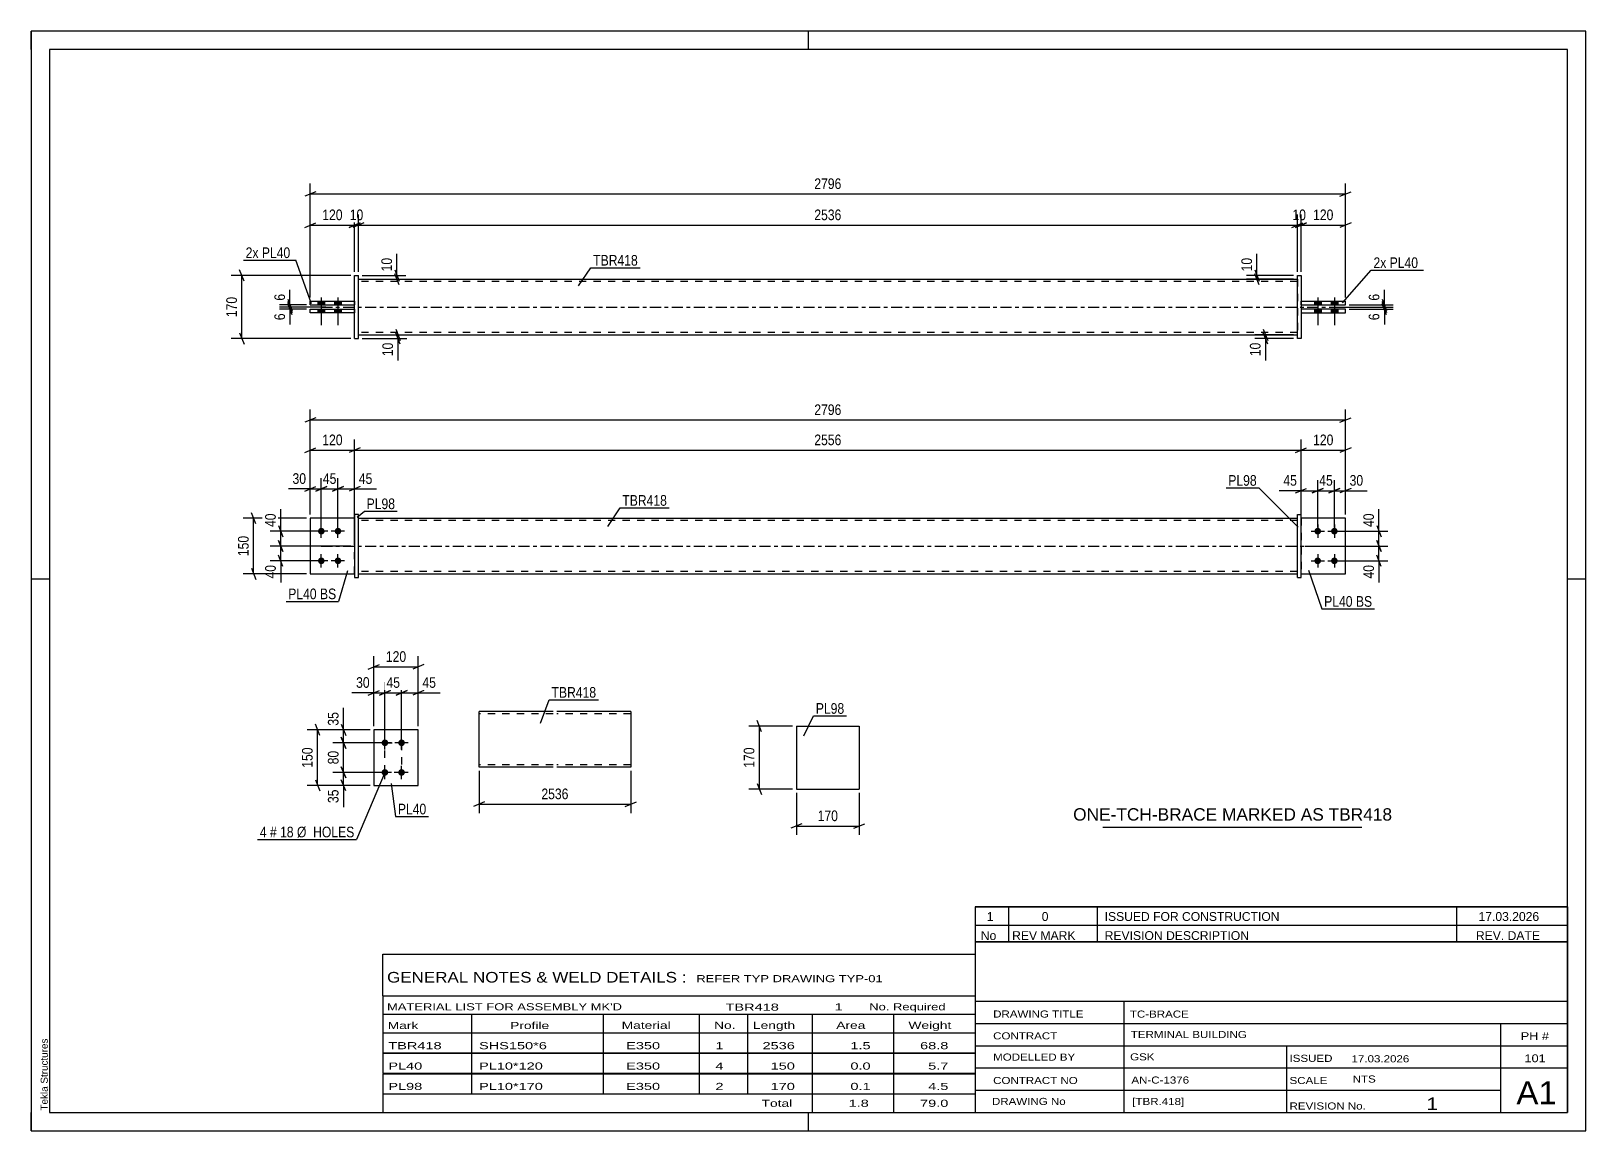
# Model space of a CAD drawing. Header units: millimetres. Extents: x 0 to 420, y 0 to 297.
import ezdxf

# ---------------------------------------------------------------- set-up
doc = ezdxf.new("R2010")
doc.units = ezdxf.units.MM
doc.linetypes.add('DXK_LINE_DOT2', pattern=[3.9198, 1.9599, -1.9599])
doc.linetypes.add('DXK_LINE_DOT3', pattern=[5.9187, 2.979, -0.9799, 0.9799, -0.9799])
doc.styles.add('Arial', font='ARIAL.TTF', dxfattribs={"height": 0.2})
doc.styles.add('Arial Narrow', font='ARIALN.TTF', dxfattribs={"height": 0.2})

# ---------------------------------------------------------------- blocks, each defined once
blk = doc.blocks.new('Unknown-580573797-1163')
at = {"color": 5, "linetype": 'Continuous'}
for p, q in [((420, 297), (0, 297)), ((0, 297), (0, 0)), ((0, 292), (0, 297)), ((210, 292), (210, 297)), ((420, 0), (420, 297)), ((415, 292), (5, 292)), ((5, 292), (5, 5)), ((415, 5), (415, 292)), ((5, 149), (0, 149)), ((420, 149), (415, 149)), ((0, 0), (0, 5)), ((5, 5), (415, 5)), ((210, 0), (210, 5)), ((0, 0), (420, 0))]:
    blk.add_line(p, q, dxfattribs=at)
at = {"color": 174, "linetype": 'Continuous', "style": 'Arial'}
blk.add_text('Tekla Structures', height=1.9102, rotation=90, dxfattribs=at).set_placement((4.5, 5.5))
blk = doc.blocks.new('Part-580573797-1766 - 1738')
at = {"color": 7, "linetype": 'DXK_LINE_DOT2'}
for p, q in [((355.05, 165.45), (343.05, 165.45)), ((343.05, 165.45), (343.05, 150.45)), ((355.05, 150.45), (355.05, 165.45)), ((343.05, 150.45), (355.05, 150.45))]:
    blk.add_line(p, q, dxfattribs=at)
blk = doc.blocks.new('Part-580573797-1796 - 1738')
at = {"color": 2, "linetype": 'Continuous'}
for p, q in [((87.4, 165.45), (75.4, 165.45)), ((75.4, 165.45), (75.4, 150.45)), ((75.4, 150.45), (87.4, 150.45))]:
    blk.add_line(p, q, dxfattribs=at)
at = {"color": 7, "linetype": 'DXK_LINE_DOT2'}
blk.add_line((87.4, 150.45), (87.4, 165.45), dxfattribs=at)
blk = doc.blocks.new('Part-580573797-1771 - 1738')
at = {"color": 2, "linetype": 'Continuous'}
for p, q in [((355.05, 165.45), (343.05, 165.45)), ((355.05, 150.45), (355.05, 165.45)), ((343.05, 150.45), (355.05, 150.45))]:
    blk.add_line(p, q, dxfattribs=at)
at = {"color": 7, "linetype": 'DXK_LINE_DOT2'}
blk.add_line((343.05, 165.45), (343.05, 150.45), dxfattribs=at)
blk = doc.blocks.new('Part-580573797-1786 - 1738')
at = {"color": 2, "linetype": 'Continuous'}
for p, q in [((342.05, 149.45), (342.05, 166.45)), ((342.05, 166.45), (343.05, 166.45)), ((343.05, 149.45), (343.05, 166.45)), ((342.05, 149.45), (343.05, 149.45))]:
    blk.add_line(p, q, dxfattribs=at)
blk = doc.blocks.new('Part-580573797-1791 - 1738')
at = {"color": 7, "linetype": 'DXK_LINE_DOT2'}
for p, q in [((87.4, 165.45), (75.4, 165.45)), ((75.4, 165.45), (75.4, 150.45)), ((87.4, 150.45), (87.4, 165.45)), ((75.4, 150.45), (87.4, 150.45))]:
    blk.add_line(p, q, dxfattribs=at)
blk = doc.blocks.new('Part-580573797-1801 - 1738')
at = {"color": 2, "linetype": 'Continuous'}
for p, q in [((88.4, 166.45), (87.4, 166.45)), ((87.4, 166.45), (87.4, 149.45)), ((88.4, 149.45), (88.4, 166.45)), ((87.4, 149.45), (88.4, 149.45))]:
    blk.add_line(p, q, dxfattribs=at)
blk = doc.blocks.new('Part-580573797-1806 - 1738')
at = {"color": 2, "linetype": 'Continuous'}
for p, q in [((88.4, 165.45), (342.05, 165.45)), ((88.4, 150.45), (342.05, 150.45))]:
    blk.add_line(p, q, dxfattribs=at)
at = {"color": 7, "linetype": 'DXK_LINE_DOT2'}
for p, q in [((88.4, 150.45), (88.4, 165.45)), ((342.05, 164.85), (88.4, 164.85)), ((342.05, 150.45), (342.05, 165.45)), ((342.05, 151.05), (88.4, 151.05))]:
    blk.add_line(p, q, dxfattribs=at)
at = {"color": 7, "linetype": 'DXK_LINE_DOT3'}
blk.add_line((78.4, 157.95), (352.05, 157.95), dxfattribs=at)
blk = doc.blocks.new('Bolt-580573797-1807 - 1738')
at = {"linetype": 'Continuous'}
for points in [[(347.55, 162.85, -1), (347.55, 161.05, -1)], [(352.05, 162.85, -1), (352.05, 161.05, -1)], [(347.55, 154.85, -1), (347.55, 153.05, -1)], [(352.05, 154.85, -1), (352.05, 153.05, -1)]]:
    blk.add_hatch(color=1, dxfattribs=at).paths.add_polyline_path(points)
at = {"color": 1, "linetype": 'Continuous'}
for p, q in [((345.75, 161.95), (349.35, 161.95)), ((347.55, 163.75), (347.55, 160.15)), ((350.25, 161.95), (353.85, 161.95)), ((352.05, 163.75), (352.05, 160.15)), ((347.55, 155.75), (347.55, 152.15)), ((352.05, 155.75), (352.05, 152.15)), ((345.75, 153.95), (349.35, 153.95)), ((350.25, 153.95), (353.85, 153.95))]:
    blk.add_line(p, q, dxfattribs=at)
blk = doc.blocks.new('Bolt-580573797-1808 - 1738')
at = {"linetype": 'Continuous'}
for points in [[(78.4, 161.05, -1), (78.4, 162.85, -1)], [(82.9, 161.05, -1), (82.9, 162.85, -1)], [(78.4, 153.05, -1), (78.4, 154.85, -1)], [(82.9, 153.05, -1), (82.9, 154.85, -1)]]:
    blk.add_hatch(color=1, dxfattribs=at).paths.add_polyline_path(points)
at = {"color": 1, "linetype": 'Continuous'}
for p, q in [((80.2, 161.95), (76.6, 161.95)), ((78.4, 160.15), (78.4, 163.75)), ((84.7, 161.95), (81.1, 161.95)), ((82.9, 160.15), (82.9, 163.75)), ((78.4, 152.15), (78.4, 155.75)), ((82.9, 152.15), (82.9, 155.75)), ((80.2, 153.95), (76.6, 153.95)), ((84.7, 153.95), (81.1, 153.95))]:
    blk.add_line(p, q, dxfattribs=at)
blk = doc.blocks.new('Part-580573797-1418 - 1390')
at = {"color": 2, "linetype": 'Continuous'}
for p, q in [((355.05, 221.89), (343.05, 221.89)), ((343.05, 220.89), (355.05, 220.89)), ((355.05, 220.89), (355.05, 221.89))]:
    blk.add_line(p, q, dxfattribs=at)
at = {"color": 7, "linetype": 'DXK_LINE_DOT2'}
blk.add_line((343.05, 221.89), (343.05, 220.89), dxfattribs=at)
blk = doc.blocks.new('Part-580573797-1419 - 1390')
at = {"color": 2, "linetype": 'Continuous'}
for p, q in [((342.05, 213.99), (342.05, 230.99)), ((342.05, 230.99), (343.05, 230.99)), ((343.05, 230.99), (343.05, 213.99)), ((343.05, 213.99), (342.05, 213.99))]:
    blk.add_line(p, q, dxfattribs=at)
blk = doc.blocks.new('Part-580573797-1424 - 1390')
at = {"color": 2, "linetype": 'Continuous'}
for p, q in [((75.4, 223.09), (75.4, 224.09)), ((75.4, 224.09), (87.4, 224.09)), ((75.4, 223.09), (87.4, 223.09))]:
    blk.add_line(p, q, dxfattribs=at)
at = {"color": 7, "linetype": 'DXK_LINE_DOT2'}
blk.add_line((87.4, 224.09), (87.4, 223.09), dxfattribs=at)
blk = doc.blocks.new('Part-580573797-1445 - 1390')
at = {"color": 2, "linetype": 'Continuous'}
for p, q in [((88.4, 229.99), (342.05, 229.99)), ((88.4, 214.99), (342.05, 214.99))]:
    blk.add_line(p, q, dxfattribs=at)
at = {"color": 7, "linetype": 'DXK_LINE_DOT2'}
for p, q in [((88.4, 214.99), (88.4, 229.99)), ((342.05, 229.39), (88.4, 229.39)), ((342.05, 229.99), (342.05, 214.99)), ((342.05, 215.59), (88.4, 215.59))]:
    blk.add_line(p, q, dxfattribs=at)
at = {"color": 7, "linetype": 'DXK_LINE_DOT3'}
blk.add_line((78.4, 222.49), (352.05, 222.49), dxfattribs=at)
blk = doc.blocks.new('Part-580573797-1429 - 1390')
at = {"color": 2, "linetype": 'Continuous'}
for p, q in [((75.4, 221.89), (87.4, 221.89)), ((75.4, 220.89), (75.4, 221.89)), ((87.4, 220.89), (75.4, 220.89))]:
    blk.add_line(p, q, dxfattribs=at)
at = {"color": 7, "linetype": 'DXK_LINE_DOT2'}
blk.add_line((87.4, 221.89), (87.4, 220.89), dxfattribs=at)
blk = doc.blocks.new('Bolt-580573797-1446 - 1390')
at = {"linetype": 'Continuous'}
for points in [[(348.45, 224.09), (346.65, 224.09), (346.65, 223.09), (348.45, 223.09)], [(348.45, 224.09), (346.65, 224.09), (346.65, 223.09), (348.45, 223.09)], [(352.95, 224.09), (351.15, 224.09), (351.15, 223.09), (352.95, 223.09)], [(352.95, 224.09), (351.15, 224.09), (351.15, 223.09), (352.95, 223.09)], [(348.45, 221.89), (346.65, 221.89), (346.65, 220.89), (348.45, 220.89)], [(348.45, 221.89), (346.65, 221.89), (346.65, 220.89), (348.45, 220.89)], [(352.95, 221.89), (351.15, 221.89), (351.15, 220.89), (352.95, 220.89)], [(352.95, 221.89), (351.15, 221.89), (351.15, 220.89), (352.95, 220.89)]]:
    blk.add_hatch(color=1, dxfattribs=at).paths.add_polyline_path(points)
at = {"color": 1, "linetype": 'Continuous'}
for p, q in [((346.65, 224.09), (346.65, 223.09)), ((346.65, 224.09), (346.65, 223.09)), ((347.55, 225.09), (347.55, 217.59)), ((347.55, 225.09), (347.55, 217.59)), ((348.45, 224.09), (348.45, 223.09)), ((348.45, 224.09), (348.45, 223.09)), ((351.15, 224.09), (351.15, 223.09)), ((351.15, 224.09), (351.15, 223.09)), ((352.05, 225.09), (352.05, 217.59)), ((352.05, 225.09), (352.05, 217.59)), ((352.95, 224.09), (352.95, 223.09)), ((352.95, 224.09), (352.95, 223.09)), ((346.65, 221.89), (346.65, 220.89)), ((346.65, 221.89), (346.65, 220.89)), ((348.45, 221.89), (348.45, 220.89)), ((348.45, 221.89), (348.45, 220.89)), ((351.15, 221.89), (351.15, 220.89)), ((351.15, 221.89), (351.15, 220.89)), ((352.95, 221.89), (352.95, 220.89)), ((352.95, 221.89), (352.95, 220.89))]:
    blk.add_line(p, q, dxfattribs=at)
blk = doc.blocks.new('Part-580573797-1430 - 1390')
at = {"color": 2, "linetype": 'Continuous'}
for p, q in [((87.4, 213.99), (87.4, 230.99)), ((87.4, 230.99), (88.4, 230.99)), ((88.4, 213.99), (88.4, 230.99)), ((87.4, 213.99), (88.4, 213.99))]:
    blk.add_line(p, q, dxfattribs=at)
blk = doc.blocks.new('Bolt-580573797-1447 - 1390')
at = {"linetype": 'Continuous'}
for points in [[(77.5, 223.09), (79.3, 223.09), (79.3, 224.09), (77.5, 224.09)], [(77.5, 223.09), (79.3, 223.09), (79.3, 224.09), (77.5, 224.09)], [(82, 223.09), (83.8, 223.09), (83.8, 224.09), (82, 224.09)], [(82, 223.09), (83.8, 223.09), (83.8, 224.09), (82, 224.09)], [(77.5, 220.89), (79.3, 220.89), (79.3, 221.89), (77.5, 221.89)], [(77.5, 220.89), (79.3, 220.89), (79.3, 221.89), (77.5, 221.89)], [(82, 220.89), (83.8, 220.89), (83.8, 221.89), (82, 221.89)], [(82, 220.89), (83.8, 220.89), (83.8, 221.89), (82, 221.89)]]:
    blk.add_hatch(color=1, dxfattribs=at).paths.add_polyline_path(points)
at = {"color": 1, "linetype": 'Continuous'}
for p, q in [((77.5, 224.09), (77.5, 223.09)), ((77.5, 224.09), (77.5, 223.09)), ((78.4, 225.09), (78.4, 217.59)), ((78.4, 225.09), (78.4, 217.59)), ((79.3, 224.09), (79.3, 223.09)), ((79.3, 224.09), (79.3, 223.09)), ((82, 224.09), (82, 223.09)), ((82, 224.09), (82, 223.09)), ((82.9, 225.09), (82.9, 217.59)), ((82.9, 225.09), (82.9, 217.59)), ((83.8, 224.09), (83.8, 223.09)), ((83.8, 224.09), (83.8, 223.09)), ((77.5, 221.89), (77.5, 220.89)), ((77.5, 221.89), (77.5, 220.89)), ((79.3, 221.89), (79.3, 220.89)), ((79.3, 221.89), (79.3, 220.89)), ((82, 221.89), (82, 220.89)), ((82, 221.89), (82, 220.89)), ((83.8, 221.89), (83.8, 220.89)), ((83.8, 221.89), (83.8, 220.89))]:
    blk.add_line(p, q, dxfattribs=at)
blk = doc.blocks.new('Part-580573797-1462 - 1390')
at = {"color": 2, "linetype": 'Continuous'}
for p, q in [((343.05, 224.09), (355.05, 224.09)), ((343.05, 223.09), (355.05, 223.09)), ((355.05, 223.09), (355.05, 224.09))]:
    blk.add_line(p, q, dxfattribs=at)
at = {"color": 7, "linetype": 'DXK_LINE_DOT2'}
blk.add_line((343.05, 223.09), (343.05, 224.09), dxfattribs=at)
blk = doc.blocks.new('Part-580573797-2130 - 2123')
at = {"color": 2, "linetype": 'Continuous'}
for p, q in [((104.58, 108.31), (92.58, 108.31)), ((92.58, 108.31), (92.58, 93.31)), ((104.58, 93.31), (104.58, 108.31)), ((92.58, 93.31), (104.58, 93.31))]:
    blk.add_line(p, q, dxfattribs=at)
blk = doc.blocks.new('Bolt-580573797-2163 - 2123')
at = {"linetype": 'Continuous'}
for points in [[(95.58, 103.91, -1), (95.58, 105.71, -1)], [(100.08, 103.91, -1), (100.08, 105.71, -1)], [(95.58, 95.91, -1), (95.58, 97.71, -1)], [(100.08, 95.91, -1), (100.08, 97.71, -1)]]:
    blk.add_hatch(color=1, dxfattribs=at).paths.add_polyline_path(points)
at = {"color": 1, "linetype": 'Continuous'}
for p, q in [((95.58, 103.01), (95.58, 106.61)), ((100.08, 103.01), (100.08, 106.61)), ((97.38, 104.81), (93.78, 104.81)), ((101.88, 104.81), (98.28, 104.81)), ((97.38, 96.81), (93.78, 96.81)), ((95.58, 95.01), (95.58, 98.61)), ((101.88, 96.81), (98.28, 96.81)), ((100.08, 95.01), (100.08, 98.61))]:
    blk.add_line(p, q, dxfattribs=at)
blk = doc.blocks.new('Part-580573797-2294 - 2288')
at = {"color": 2, "linetype": 'Continuous'}
for p, q in [((206.72, 109.31), (206.72, 92.31)), ((206.72, 109.31), (223.72, 109.31)), ((223.72, 109.31), (223.72, 92.31)), ((206.72, 92.31), (223.72, 92.31))]:
    blk.add_line(p, q, dxfattribs=at)
blk = doc.blocks.new('Part-580573797-2319 - 2313')
at = {"color": 2, "linetype": 'Continuous'}
for p, q in [((141.01, 113.23), (121.01, 113.23)), ((121.01, 98.32), (121.01, 113.23)), ((162.01, 113.23), (142.01, 113.23)), ((162.01, 113.23), (162.01, 113.14)), ((162.01, 113.14), (162.01, 112.03)), ((162.01, 112.03), (162.01, 98.23)), ((121.01, 98.23), (121.01, 98.32)), ((141.01, 98.23), (121.01, 98.23)), ((162.01, 98.23), (142.01, 98.23))]:
    blk.add_line(p, q, dxfattribs=at)
at = {"color": 7, "linetype": 'DXK_LINE_DOT2'}
for p, q in [((141.01, 112.63), (121.01, 112.63)), ((162.01, 112.63), (142.01, 112.63)), ((162.01, 112.88), (162.01, 112.03)), ((121.01, 98.83), (121.01, 98.88)), ((141.01, 98.83), (121.01, 98.83)), ((121.01, 98.23), (121.01, 98.23)), ((162.01, 98.83), (142.01, 98.83)), ((162.01, 98.88), (162.01, 98.97)), ((162.01, 98.83), (162.01, 98.88)), ((162.01, 98.83), (162.01, 98.88))]:
    blk.add_line(p, q, dxfattribs=at)
blk = doc.blocks.new('Rectangle-580573797-2273 - 2123')
at = {"color": 1, "linetype": 'DXK_LINE_DOT2'}
blk.add_lwpolyline([(95.58, 104.81), (100.08, 104.81), (100.08, 96.81), (95.58, 96.81), (95.58, 104.81)], close=True, dxfattribs=at)
blk = doc.blocks.new('StraightDimension-580573797-1914 - 1738')
at = {"color": 7, "linetype": 'Continuous'}
for p, q in [((87.4, 158.95), (87.4, 186.68)), ((343.05, 166.45), (343.05, 186.68)), ((88.9, 184.43), (85.9, 183.23)), ((87.4, 183.83), (343.05, 183.83)), ((341.55, 183.23), (344.55, 184.43))]:
    blk.add_line(p, q, dxfattribs=at)
at = {"color": 0}
blk.add_wipeout([(219.48, 184.58), (219.48, 188.78), (210.97, 188.78), (210.97, 184.58)], dxfattribs=at)
at = {"color": 3, "style": 'Arial Narrow'}
blk.add_text('2556', height=2.863, dxfattribs=at).set_placement((211.57, 185.18))
blk = doc.blocks.new('StraightDimension-580573797-1964 - 1738')
at = {"color": 7, "linetype": 'Continuous'}
for p, q in [((75.4, 166.45), (75.4, 194.83)), ((355.05, 166.45), (355.05, 194.83)), ((76.9, 192.58), (73.9, 191.38)), ((75.4, 191.98), (355.05, 191.98)), ((353.55, 191.38), (356.55, 192.58))]:
    blk.add_line(p, q, dxfattribs=at)
at = {"color": 0}
blk.add_wipeout([(219.48, 192.73), (219.48, 196.93), (210.97, 196.93), (210.97, 192.73)], dxfattribs=at)
at = {"color": 3, "style": 'Arial Narrow'}
blk.add_text('2796', height=2.863, dxfattribs=at).set_placement((211.57, 193.33))
blk = doc.blocks.new('StraightDimension-580573797-1929 - 1738')
at = {"color": 7, "linetype": 'Continuous'}
for p, q in [((75.4, 166.45), (75.4, 186.68)), ((87.4, 158.95), (87.4, 186.68)), ((73.9, 183.23), (76.9, 184.43)), ((75.4, 183.83), (87.4, 183.83)), ((88.9, 184.43), (85.9, 183.23))]:
    blk.add_line(p, q, dxfattribs=at)
at = {"color": 0}
blk.add_wipeout([(84.74, 184.58), (84.74, 188.78), (78.06, 188.78), (78.06, 184.58)], dxfattribs=at)
at = {"color": 3, "style": 'Arial Narrow'}
blk.add_text('120', height=2.863, dxfattribs=at).set_placement((78.66, 185.18))
blk = doc.blocks.new('StraightDimension-580573797-1865 - 1738')
at = {"color": 7, "linetype": 'Continuous'}
for p, q in [((76.9, 172.78), (79.9, 173.98)), ((78.4, 162.95), (78.4, 176.23)), ((78.4, 173.38), (82.9, 173.38)), ((84.4, 173.98), (81.4, 172.78)), ((82.9, 162.95), (82.9, 176.23))]:
    blk.add_line(p, q, dxfattribs=at)
at = {"color": 0}
blk.add_wipeout([(83.08, 174.13), (83.08, 178.33), (78.22, 178.33), (78.22, 174.13)], dxfattribs=at)
at = {"color": 3, "style": 'Arial Narrow'}
blk.add_text('45', height=2.863, dxfattribs=at).set_placement((78.82, 174.73))
blk = doc.blocks.new('StraightDimension-580573797-2000 - 1738')
at = {"color": 7, "linetype": 'Continuous'}
for p, q in [((346.05, 172.29), (349.05, 173.49)), ((347.55, 162.95), (347.55, 175.74)), ((347.55, 172.89), (352.05, 172.89)), ((353.55, 173.49), (350.55, 172.29)), ((352.05, 162.95), (352.05, 175.74))]:
    blk.add_line(p, q, dxfattribs=at)
at = {"color": 0}
blk.add_wipeout([(352.23, 173.64), (352.23, 177.84), (347.37, 177.84), (347.37, 173.64)], dxfattribs=at)
at = {"color": 3, "style": 'Arial Narrow'}
blk.add_text('45', height=2.863, dxfattribs=at).set_placement((347.97, 174.24))
blk = doc.blocks.new('StraightDimension-580573797-1839 - 1738')
at = {"color": 7, "linetype": 'Continuous'}
for p, q in [((86.4, 157.95), (64.59, 157.95)), ((66.84, 159.45), (68.04, 156.45)), ((68.04, 152.45), (66.84, 155.45)), ((67.44, 153.95), (67.44, 157.95)), ((77.4, 153.95), (64.59, 153.95))]:
    blk.add_line(p, q, dxfattribs=at)
at = {"color": 0}
blk.add_wipeout([(66.69, 153.43), (62.49, 153.43), (62.49, 148.57), (66.69, 148.57)], dxfattribs=at)
at = {"color": 7, "linetype": 'Continuous'}
blk.add_line((67.44, 153.95), (67.44, 148.05), dxfattribs=at)
blk.add_line((67.44, 153.95), (67.44, 148.05), dxfattribs=at)
at = {"color": 3, "style": 'Arial Narrow'}
blk.add_text('40', height=2.863, rotation=90.0002, dxfattribs=at).set_placement((66.09, 149.17))
blk = doc.blocks.new('StraightDimension-580573797-1849 - 1738')
at = {"color": 7, "linetype": 'Continuous'}
for p, q in [((81.4, 172.78), (84.4, 173.98)), ((82.9, 162.95), (82.9, 176.23)), ((82.9, 173.38), (87.4, 173.38)), ((88.9, 173.98), (85.9, 172.78)), ((87.4, 166.45), (87.4, 176.23))]:
    blk.add_line(p, q, dxfattribs=at)
at = {"color": 0}
blk.add_wipeout([(92.78, 174.13), (92.78, 178.33), (87.93, 178.33), (87.93, 174.13)], dxfattribs=at)
at = {"color": 7, "linetype": 'Continuous'}
blk.add_line((87.4, 173.38), (93.31, 173.38), dxfattribs=at)
blk.add_line((87.4, 173.38), (93.31, 173.38), dxfattribs=at)
at = {"color": 3, "style": 'Arial Narrow'}
blk.add_text('45', height=2.863, dxfattribs=at).set_placement((88.53, 174.73))
blk = doc.blocks.new('StraightDimension-580573797-1810 - 1738')
at = {"color": 7, "linetype": 'Continuous'}
for p, q in [((74.4, 165.45), (57.26, 165.45)), ((60.71, 163.95), (59.51, 166.95)), ((60.11, 150.45), (60.11, 165.45)), ((59.51, 151.95), (60.71, 148.95)), ((74.4, 150.45), (57.26, 150.45))]:
    blk.add_line(p, q, dxfattribs=at)
at = {"color": 0}
blk.add_wipeout([(59.36, 161.3), (55.16, 161.3), (55.16, 154.61), (59.36, 154.61)], dxfattribs=at)
at = {"color": 3, "style": 'Arial Narrow'}
blk.add_text('150', height=2.863, rotation=90.0002, dxfattribs=at).set_placement((58.76, 155.21))
blk = doc.blocks.new('StraightDimension-580573797-1830 - 1738')
at = {"color": 7, "linetype": 'Continuous'}
for p, q in [((77.4, 161.95), (64.59, 161.95)), ((66.84, 163.45), (68.04, 160.45)), ((67.44, 157.95), (67.44, 161.95)), ((86.4, 157.95), (64.59, 157.95)), ((68.04, 156.45), (66.84, 159.45))]:
    blk.add_line(p, q, dxfattribs=at)
at = {"color": 0}
blk.add_wipeout([(66.69, 167.34), (62.49, 167.34), (62.49, 162.48), (66.69, 162.48)], dxfattribs=at)
at = {"color": 7, "linetype": 'Continuous'}
blk.add_line((67.44, 161.95), (67.44, 167.86), dxfattribs=at)
blk.add_line((67.44, 161.95), (67.44, 167.86), dxfattribs=at)
at = {"color": 3, "style": 'Arial Narrow'}
blk.add_text('40', height=2.863, rotation=90.0002, dxfattribs=at).set_placement((66.09, 163.08))
blk = doc.blocks.new('StraightDimension-580573797-1878 - 1738')
at = {"color": 7, "linetype": 'Continuous'}
for p, q in [((73.9, 172.78), (76.9, 173.98)), ((75.4, 166.45), (75.4, 176.23)), ((75.4, 173.38), (78.4, 173.38)), ((79.9, 173.98), (76.9, 172.78)), ((78.4, 162.95), (78.4, 176.23))]:
    blk.add_line(p, q, dxfattribs=at)
at = {"color": 0}
blk.add_wipeout([(74.88, 174.13), (74.88, 178.33), (70.02, 178.33), (70.02, 174.13)], dxfattribs=at)
at = {"color": 7, "linetype": 'Continuous'}
blk.add_line((75.4, 173.38), (69.49, 173.38), dxfattribs=at)
blk.add_line((75.4, 173.38), (69.49, 173.38), dxfattribs=at)
at = {"color": 3, "style": 'Arial Narrow'}
blk.add_text('30', height=2.863, dxfattribs=at).set_placement((70.62, 174.73))
blk = doc.blocks.new('StraightDimension-580573797-1895 - 1738')
at = {"color": 7, "linetype": 'Continuous'}
for p, q in [((343.05, 166.45), (343.05, 186.68)), ((355.05, 166.45), (355.05, 186.68)), ((341.55, 183.23), (344.55, 184.43)), ((343.05, 183.83), (355.05, 183.83)), ((356.55, 184.43), (353.55, 183.23))]:
    blk.add_line(p, q, dxfattribs=at)
at = {"color": 0}
blk.add_wipeout([(352.39, 184.58), (352.39, 188.78), (345.71, 188.78), (345.71, 184.58)], dxfattribs=at)
at = {"color": 3, "style": 'Arial Narrow'}
blk.add_text('120', height=2.863, dxfattribs=at).set_placement((346.31, 185.18))
blk = doc.blocks.new('StraightDimension-580573797-1945 - 1738')
at = {"color": 7, "linetype": 'Continuous'}
for p, q in [((353.05, 161.95), (366.49, 161.95)), ((363.49, 163.45), (364.69, 160.45)), ((364.09, 157.95), (364.09, 161.95)), ((344.05, 157.95), (366.49, 157.95)), ((364.69, 156.45), (363.49, 159.45))]:
    blk.add_line(p, q, dxfattribs=at)
at = {"color": 0}
blk.add_wipeout([(363.34, 167.34), (359.14, 167.34), (359.14, 162.48), (363.34, 162.48)], dxfattribs=at)
at = {"color": 7, "linetype": 'Continuous'}
blk.add_line((364.09, 161.95), (364.09, 167.86), dxfattribs=at)
blk.add_line((364.09, 161.95), (364.09, 167.86), dxfattribs=at)
at = {"color": 3, "style": 'Arial Narrow'}
blk.add_text('40', height=2.863, rotation=90.0002, dxfattribs=at).set_placement((362.74, 163.08))
blk = doc.blocks.new('StraightDimension-580573797-1954 - 1738')
at = {"color": 7, "linetype": 'Continuous'}
for p, q in [((344.05, 157.95), (366.49, 157.95)), ((363.49, 159.45), (364.69, 156.45)), ((364.69, 152.45), (363.49, 155.45)), ((364.09, 153.95), (364.09, 157.95)), ((353.05, 153.95), (366.49, 153.95))]:
    blk.add_line(p, q, dxfattribs=at)
at = {"color": 0}
blk.add_wipeout([(363.34, 153.43), (359.14, 153.43), (359.14, 148.57), (363.34, 148.57)], dxfattribs=at)
at = {"color": 7, "linetype": 'Continuous'}
blk.add_line((364.09, 153.95), (364.09, 148.05), dxfattribs=at)
blk.add_line((364.09, 153.95), (364.09, 148.05), dxfattribs=at)
at = {"color": 3, "style": 'Arial Narrow'}
blk.add_text('40', height=2.863, rotation=90.0002, dxfattribs=at).set_placement((362.74, 149.17))
blk = doc.blocks.new('StraightDimension-580573797-1984 - 1738')
at = {"color": 7, "linetype": 'Continuous'}
for p, q in [((341.55, 172.29), (344.55, 173.49)), ((343.05, 166.45), (343.05, 175.74)), ((343.05, 172.89), (347.55, 172.89)), ((349.05, 173.49), (346.05, 172.29)), ((347.55, 162.95), (347.55, 175.74))]:
    blk.add_line(p, q, dxfattribs=at)
at = {"color": 0}
blk.add_wipeout([(342.52, 173.64), (342.52, 177.84), (337.67, 177.84), (337.67, 173.64)], dxfattribs=at)
at = {"color": 7, "linetype": 'Continuous'}
blk.add_line((343.05, 172.89), (337.14, 172.89), dxfattribs=at)
blk.add_line((343.05, 172.89), (337.14, 172.89), dxfattribs=at)
at = {"color": 3, "style": 'Arial Narrow'}
blk.add_text('45', height=2.863, dxfattribs=at).set_placement((338.27, 174.24))
blk = doc.blocks.new('StraightDimension-580573797-2013 - 1738')
at = {"color": 7, "linetype": 'Continuous'}
for p, q in [((350.55, 172.29), (353.55, 173.49)), ((352.05, 162.95), (352.05, 175.74)), ((352.05, 172.89), (355.05, 172.89)), ((356.55, 173.49), (353.55, 172.29)), ((355.05, 166.45), (355.05, 175.74))]:
    blk.add_line(p, q, dxfattribs=at)
at = {"color": 0}
blk.add_wipeout([(360.43, 173.64), (360.43, 177.84), (355.57, 177.84), (355.57, 173.64)], dxfattribs=at)
at = {"color": 7, "linetype": 'Continuous'}
blk.add_line((355.05, 172.89), (360.95, 172.89), dxfattribs=at)
blk.add_line((355.05, 172.89), (360.95, 172.89), dxfattribs=at)
at = {"color": 3, "style": 'Arial Narrow'}
blk.add_text('30', height=2.863, dxfattribs=at).set_placement((356.17, 174.24))
blk = doc.blocks.new('StraightDimension-580573797-1556 - 1390')
at = {"color": 7, "linetype": 'Continuous'}
for p, q in [((74.4, 223.09), (67.08, 223.09)), ((69.33, 224.59), (70.53, 221.59)), ((70.53, 220.99), (69.33, 223.99)), ((69.93, 222.49), (69.93, 223.09)), ((79.65, 222.49), (67.08, 222.49))]:
    blk.add_line(p, q, dxfattribs=at)
at = {"color": 0}
blk.add_wipeout([(69.18, 226.64), (64.98, 226.64), (64.98, 223.61), (69.18, 223.61)], dxfattribs=at)
at = {"color": 7, "linetype": 'Continuous'}
blk.add_line((69.93, 223.09), (69.93, 227.17), dxfattribs=at)
blk.add_line((69.93, 223.09), (69.93, 227.17), dxfattribs=at)
at = {"color": 3, "style": 'Arial Narrow'}
blk.add_text('6', height=2.86, rotation=90.0002, dxfattribs=at).set_placement((68.58, 224.21))
blk = doc.blocks.new('StraightDimension-580573797-1659 - 1390')
at = {"color": 7, "linetype": 'Continuous'}
for p, q in [((340.55, 244), (343.55, 245.2)), ((344.55, 245.2), (341.55, 244)), ((342.05, 231.99), (342.05, 247.45)), ((342.05, 244.6), (343.05, 244.6)), ((343.05, 231.99), (343.05, 247.45))]:
    blk.add_line(p, q, dxfattribs=at)
at = {"color": 0}
blk.add_wipeout([(344.98, 245.35), (344.98, 249.55), (340.12, 249.55), (340.12, 245.35)], dxfattribs=at)
at = {"color": 3, "style": 'Arial Narrow'}
blk.add_text('10', height=2.863, dxfattribs=at).set_placement((340.72, 245.95))
blk = doc.blocks.new('StraightDimension-580573797-1589 - 1390')
at = {"color": 7, "linetype": 'Continuous'}
for p, q in [((356.05, 223.09), (367.95, 223.09)), ((364.95, 224.59), (366.15, 221.59)), ((366.15, 220.99), (364.95, 223.99)), ((365.55, 222.49), (365.55, 223.09)), ((350.8, 222.49), (367.95, 222.49))]:
    blk.add_line(p, q, dxfattribs=at)
at = {"color": 0}
blk.add_wipeout([(364.8, 226.64), (360.6, 226.64), (360.6, 223.61), (364.8, 223.61)], dxfattribs=at)
at = {"color": 7, "linetype": 'Continuous'}
blk.add_line((365.55, 223.09), (365.55, 227.17), dxfattribs=at)
blk.add_line((365.55, 223.09), (365.55, 227.17), dxfattribs=at)
at = {"color": 3, "style": 'Arial Narrow'}
blk.add_text('6', height=2.86, rotation=90.0002, dxfattribs=at).set_placement((364.2, 224.21))
blk = doc.blocks.new('StraightDimension-580573797-1538 - 1390')
at = {"color": 7, "linetype": 'Continuous'}
for p, q in [((69.33, 223.99), (70.53, 220.99)), ((70.53, 220.39), (69.33, 223.39)), ((79.65, 222.49), (67.08, 222.49)), ((74.4, 221.89), (67.08, 221.89)), ((69.93, 221.89), (69.93, 222.49))]:
    blk.add_line(p, q, dxfattribs=at)
at = {"color": 0}
blk.add_wipeout([(69.18, 221.36), (64.98, 221.36), (64.98, 218.33), (69.18, 218.33)], dxfattribs=at)
at = {"color": 7, "linetype": 'Continuous'}
blk.add_line((69.93, 221.89), (69.93, 217.81), dxfattribs=at)
blk.add_line((69.93, 221.89), (69.93, 217.81), dxfattribs=at)
at = {"color": 3, "style": 'Arial Narrow'}
blk.add_text('6', height=2.86, rotation=90.0002, dxfattribs=at).set_placement((68.58, 218.93))
blk = doc.blocks.new('StraightDimension-580573797-1568 - 1390')
at = {"color": 7, "linetype": 'Continuous'}
for p, q in [((57.54, 229.49), (56.34, 232.49)), ((86.4, 230.99), (54.09, 230.99)), ((56.94, 213.99), (56.94, 230.99)), ((56.34, 215.49), (57.54, 212.49)), ((86.4, 213.99), (54.09, 213.99))]:
    blk.add_line(p, q, dxfattribs=at)
at = {"color": 0}
blk.add_wipeout([(56.19, 225.83), (51.99, 225.83), (51.99, 219.15), (56.19, 219.15)], dxfattribs=at)
at = {"color": 3, "style": 'Arial Narrow'}
blk.add_text('170', height=2.863, rotation=90.0002, dxfattribs=at).set_placement((55.59, 219.75))
blk = doc.blocks.new('StraightDimension-580573797-1580 - 1390')
at = {"color": 7, "linetype": 'Continuous'}
for p, q in [((364.95, 223.99), (366.15, 220.99)), ((366.15, 220.39), (364.95, 223.39)), ((350.8, 222.49), (367.95, 222.49)), ((356.05, 221.89), (367.95, 221.89)), ((365.55, 221.89), (365.55, 222.49))]:
    blk.add_line(p, q, dxfattribs=at)
at = {"color": 0}
blk.add_wipeout([(364.8, 221.36), (360.6, 221.36), (360.6, 218.33), (364.8, 218.33)], dxfattribs=at)
at = {"color": 7, "linetype": 'Continuous'}
blk.add_line((365.55, 221.89), (365.55, 217.81), dxfattribs=at)
blk.add_line((365.55, 221.89), (365.55, 217.81), dxfattribs=at)
at = {"color": 3, "style": 'Arial Narrow'}
blk.add_text('6', height=2.86, rotation=90.0002, dxfattribs=at).set_placement((364.2, 218.93))
blk = doc.blocks.new('StraightDimension-580573797-1598 - 1390')
at = {"color": 7, "linetype": 'Continuous'}
for p, q in [((98.23, 232.49), (99.43, 229.49)), ((99.43, 228.49), (98.23, 231.49)), ((89.4, 230.99), (101.23, 230.99)), ((89.4, 229.99), (101.23, 229.99)), ((98.83, 229.99), (98.83, 230.99))]:
    blk.add_line(p, q, dxfattribs=at)
at = {"color": 0}
blk.add_wipeout([(98.08, 236.37), (93.88, 236.37), (93.88, 231.51), (98.08, 231.51)], dxfattribs=at)
at = {"color": 7, "linetype": 'Continuous'}
blk.add_line((98.83, 230.99), (98.83, 236.89), dxfattribs=at)
blk.add_line((98.83, 230.99), (98.83, 236.89), dxfattribs=at)
at = {"color": 3, "style": 'Arial Narrow'}
blk.add_text('10', height=2.863, rotation=90.0002, dxfattribs=at).set_placement((97.48, 232.11))
blk = doc.blocks.new('StraightDimension-580573797-1609 - 1390')
at = {"color": 7, "linetype": 'Continuous'}
for p, q in [((89.4, 214.99), (101.5, 214.99)), ((98.5, 216.49), (99.7, 213.49)), ((99.7, 212.49), (98.5, 215.49)), ((99.1, 213.99), (99.1, 214.99)), ((89.4, 213.99), (101.5, 213.99))]:
    blk.add_line(p, q, dxfattribs=at)
at = {"color": 0}
blk.add_wipeout([(98.35, 213.46), (94.15, 213.46), (94.15, 208.61), (98.35, 208.61)], dxfattribs=at)
at = {"color": 7, "linetype": 'Continuous'}
blk.add_line((99.1, 213.99), (99.1, 208.08), dxfattribs=at)
blk.add_line((99.1, 213.99), (99.1, 208.08), dxfattribs=at)
at = {"color": 3, "style": 'Arial Narrow'}
blk.add_text('10', height=2.863, rotation=90.0002, dxfattribs=at).set_placement((97.75, 209.21))
blk = doc.blocks.new('StraightDimension-580573797-1619 - 1390')
at = {"color": 7, "linetype": 'Continuous'}
for p, q in [((341.55, 244), (344.55, 245.2)), ((343.05, 231.99), (343.05, 247.45)), ((343.05, 244.6), (355.05, 244.6)), ((356.55, 245.2), (353.55, 244)), ((355.05, 225.09), (355.05, 247.45))]:
    blk.add_line(p, q, dxfattribs=at)
at = {"color": 0}
blk.add_wipeout([(352.39, 245.35), (352.39, 249.55), (345.71, 249.55), (345.71, 245.35)], dxfattribs=at)
at = {"color": 3, "style": 'Arial Narrow'}
blk.add_text('120', height=2.863, dxfattribs=at).set_placement((346.31, 245.95))
blk = doc.blocks.new('StraightDimension-580573797-1629 - 1390')
at = {"color": 7, "linetype": 'Continuous'}
for p, q in [((73.9, 244), (76.9, 245.2)), ((75.4, 225.09), (75.4, 247.45)), ((75.4, 244.6), (87.4, 244.6)), ((88.9, 245.2), (85.9, 244)), ((87.4, 231.99), (87.4, 247.45))]:
    blk.add_line(p, q, dxfattribs=at)
at = {"color": 0}
blk.add_wipeout([(84.74, 245.35), (84.74, 249.55), (78.06, 249.55), (78.06, 245.35)], dxfattribs=at)
at = {"color": 3, "style": 'Arial Narrow'}
blk.add_text('120', height=2.863, dxfattribs=at).set_placement((78.66, 245.95))
blk = doc.blocks.new('StraightDimension-580573797-1639 - 1390')
at = {"color": 7, "linetype": 'Continuous'}
for p, q in [((85.9, 244), (88.9, 245.2)), ((89.9, 245.2), (86.9, 244)), ((87.4, 231.99), (87.4, 247.45)), ((87.4, 244.6), (88.4, 244.6)), ((88.4, 231.99), (88.4, 247.45))]:
    blk.add_line(p, q, dxfattribs=at)
at = {"color": 0}
blk.add_wipeout([(90.33, 245.35), (90.33, 249.55), (85.47, 249.55), (85.47, 245.35)], dxfattribs=at)
at = {"color": 3, "style": 'Arial Narrow'}
blk.add_text('10', height=2.863, dxfattribs=at).set_placement((86.07, 245.95))
blk = doc.blocks.new('StraightDimension-580573797-1649 - 1390')
at = {"color": 7, "linetype": 'Continuous'}
for p, q in [((89.9, 245.2), (86.9, 244)), ((88.4, 231.99), (88.4, 247.45)), ((88.4, 244.6), (342.05, 244.6)), ((340.55, 244), (343.55, 245.2)), ((342.05, 231.99), (342.05, 247.45))]:
    blk.add_line(p, q, dxfattribs=at)
at = {"color": 0}
blk.add_wipeout([(219.48, 245.35), (219.48, 249.55), (210.97, 249.55), (210.97, 245.35)], dxfattribs=at)
at = {"color": 3, "style": 'Arial Narrow'}
blk.add_text('2536', height=2.863, dxfattribs=at).set_placement((211.57, 245.95))
blk = doc.blocks.new('StraightDimension-580573797-1670 - 1390')
at = {"color": 7, "linetype": 'Continuous'}
for p, q in [((76.9, 253.61), (73.9, 252.41)), ((75.4, 225.09), (75.4, 255.86)), ((75.4, 253.01), (355.05, 253.01)), ((353.55, 252.41), (356.55, 253.61)), ((355.05, 225.09), (355.05, 255.86))]:
    blk.add_line(p, q, dxfattribs=at)
at = {"color": 0}
blk.add_wipeout([(219.48, 253.76), (219.48, 257.96), (210.97, 257.96), (210.97, 253.76)], dxfattribs=at)
at = {"color": 3, "style": 'Arial Narrow'}
blk.add_text('2796', height=2.863, dxfattribs=at).set_placement((211.57, 254.36))
blk = doc.blocks.new('StraightDimension-580573797-1681 - 1390')
at = {"color": 7, "linetype": 'Continuous'}
for p, q in [((330.55, 232.49), (331.75, 229.49)), ((331.75, 228.49), (330.55, 231.49)), ((341.05, 230.99), (328.3, 230.99)), ((341.05, 229.99), (328.3, 229.99)), ((331.15, 229.99), (331.15, 230.99))]:
    blk.add_line(p, q, dxfattribs=at)
at = {"color": 0}
blk.add_wipeout([(330.4, 236.37), (326.2, 236.37), (326.2, 231.51), (330.4, 231.51)], dxfattribs=at)
at = {"color": 7, "linetype": 'Continuous'}
blk.add_line((331.15, 230.99), (331.15, 236.89), dxfattribs=at)
blk.add_line((331.15, 230.99), (331.15, 236.89), dxfattribs=at)
at = {"color": 3, "style": 'Arial Narrow'}
blk.add_text('10', height=2.863, rotation=90.0002, dxfattribs=at).set_placement((329.8, 232.11))
blk = doc.blocks.new('StraightDimension-580573797-1692 - 1390')
at = {"color": 7, "linetype": 'Continuous'}
for p, q in [((341.05, 214.99), (330.6, 214.99)), ((332.85, 216.49), (334.05, 213.49)), ((334.05, 212.49), (332.85, 215.49)), ((333.45, 213.99), (333.45, 214.99)), ((341.05, 213.99), (330.6, 213.99))]:
    blk.add_line(p, q, dxfattribs=at)
at = {"color": 0}
blk.add_wipeout([(332.7, 213.46), (328.5, 213.46), (328.5, 208.61), (332.7, 208.61)], dxfattribs=at)
at = {"color": 7, "linetype": 'Continuous'}
blk.add_line((333.45, 213.99), (333.45, 208.08), dxfattribs=at)
blk.add_line((333.45, 213.99), (333.45, 208.08), dxfattribs=at)
at = {"color": 3, "style": 'Arial Narrow'}
blk.add_text('10', height=2.863, rotation=90.0002, dxfattribs=at).set_placement((332.1, 209.21))
blk = doc.blocks.new('StraightDimension-580573797-2189 - 2123')
at = {"color": 7, "linetype": 'Continuous'}
for p, q in [((94.58, 96.81), (81.54, 96.81)), ((83.79, 98.31), (84.99, 95.31)), ((84.39, 93.31), (84.39, 96.81)), ((91.58, 93.31), (81.54, 93.31)), ((84.99, 91.81), (83.79, 94.81))]:
    blk.add_line(p, q, dxfattribs=at)
at = {"color": 0}
blk.add_wipeout([(83.64, 92.79), (79.44, 92.79), (79.44, 87.93), (83.64, 87.93)], dxfattribs=at)
at = {"color": 7, "linetype": 'Continuous'}
blk.add_line((84.39, 93.31), (84.39, 87.41), dxfattribs=at)
blk.add_line((84.39, 93.31), (84.39, 87.41), dxfattribs=at)
at = {"color": 3, "style": 'Arial Narrow'}
blk.add_text('35', height=2.863, rotation=90.0002, dxfattribs=at).set_placement((83.04, 88.53))
blk = doc.blocks.new('StraightDimension-580573797-2166 - 2123')
at = {"color": 7, "linetype": 'Continuous'}
for p, q in [((83.79, 109.81), (84.99, 106.81)), ((91.58, 108.31), (81.54, 108.31)), ((84.99, 103.31), (83.79, 106.31)), ((84.39, 104.81), (84.39, 108.31)), ((94.58, 104.81), (81.54, 104.81))]:
    blk.add_line(p, q, dxfattribs=at)
at = {"color": 0}
blk.add_wipeout([(83.64, 113.7), (79.44, 113.7), (79.44, 108.84), (83.64, 108.84)], dxfattribs=at)
at = {"color": 7, "linetype": 'Continuous'}
blk.add_line((84.39, 108.31), (84.39, 114.22), dxfattribs=at)
blk.add_line((84.39, 108.31), (84.39, 114.22), dxfattribs=at)
at = {"color": 3, "style": 'Arial Narrow'}
blk.add_text('35', height=2.863, rotation=90.0002, dxfattribs=at).set_placement((83.04, 109.44))
blk = doc.blocks.new('StraightDimension-580573797-2179 - 2123')
at = {"color": 7, "linetype": 'Continuous'}
for p, q in [((83.79, 106.31), (84.99, 103.31)), ((94.58, 104.81), (81.54, 104.81)), ((84.39, 96.81), (84.39, 104.81)), ((94.58, 96.81), (81.54, 96.81)), ((84.99, 95.31), (83.79, 98.31))]:
    blk.add_line(p, q, dxfattribs=at)
at = {"color": 0}
blk.add_wipeout([(83.64, 103.24), (79.44, 103.24), (79.44, 98.39), (83.64, 98.39)], dxfattribs=at)
at = {"color": 3, "style": 'Arial Narrow'}
blk.add_text('80', height=2.863, rotation=90.0002, dxfattribs=at).set_placement((83.04, 98.99))
blk = doc.blocks.new('StraightDimension-580573797-2203 - 2123')
at = {"color": 7, "linetype": 'Continuous'}
for p, q in [((77.99, 106.81), (76.79, 109.81)), ((91.58, 108.31), (74.54, 108.31)), ((77.39, 93.31), (77.39, 108.31)), ((91.58, 93.31), (74.54, 93.31)), ((76.79, 94.81), (77.99, 91.81))]:
    blk.add_line(p, q, dxfattribs=at)
at = {"color": 0}
blk.add_wipeout([(76.64, 104.16), (72.44, 104.16), (72.44, 97.47), (76.64, 97.47)], dxfattribs=at)
at = {"color": 3, "style": 'Arial Narrow'}
blk.add_text('150', height=2.863, rotation=90.0002, dxfattribs=at).set_placement((76.04, 98.07))
blk = doc.blocks.new('StraightDimension-580573797-2220 - 2123')
at = {"color": 7, "linetype": 'Continuous'}
for p, q in [((98.58, 117.71), (101.58, 118.91)), ((100.08, 105.81), (100.08, 121.16)), ((100.08, 118.31), (104.58, 118.31)), ((106.08, 118.91), (103.08, 117.71)), ((104.58, 109.31), (104.58, 121.16))]:
    blk.add_line(p, q, dxfattribs=at)
at = {"color": 0}
blk.add_wipeout([(109.96, 119.06), (109.96, 123.26), (105.11, 123.26), (105.11, 119.06)], dxfattribs=at)
at = {"color": 7, "linetype": 'Continuous'}
blk.add_line((104.58, 118.31), (110.49, 118.31), dxfattribs=at)
blk.add_line((104.58, 118.31), (110.49, 118.31), dxfattribs=at)
at = {"color": 3, "style": 'Arial Narrow'}
blk.add_text('45', height=2.863, dxfattribs=at).set_placement((105.71, 119.66))
blk = doc.blocks.new('StraightDimension-580573797-2233 - 2123')
at = {"color": 7, "linetype": 'Continuous'}
for p, q in [((91.08, 117.71), (94.08, 118.91)), ((92.58, 109.31), (92.58, 121.16)), ((92.58, 118.31), (95.58, 118.31)), ((97.08, 118.91), (94.08, 117.71)), ((95.58, 105.81), (95.58, 121.16))]:
    blk.add_line(p, q, dxfattribs=at)
at = {"color": 0}
blk.add_wipeout([(92.06, 119.06), (92.06, 123.26), (87.2, 123.26), (87.2, 119.06)], dxfattribs=at)
at = {"color": 7, "linetype": 'Continuous'}
blk.add_line((92.58, 118.31), (86.68, 118.31), dxfattribs=at)
blk.add_line((92.58, 118.31), (86.68, 118.31), dxfattribs=at)
at = {"color": 3, "style": 'Arial Narrow'}
blk.add_text('30', height=2.863, dxfattribs=at).set_placement((87.8, 119.66))
blk = doc.blocks.new('StraightDimension-580573797-2246 - 2123')
at = {"color": 7, "linetype": 'Continuous'}
for p, q in [((94.08, 117.71), (97.08, 118.91)), ((95.58, 105.81), (95.58, 121.16)), ((95.58, 118.31), (100.08, 118.31)), ((101.58, 118.91), (98.58, 117.71)), ((100.08, 105.81), (100.08, 121.16))]:
    blk.add_line(p, q, dxfattribs=at)
at = {"color": 0}
blk.add_wipeout([(100.26, 119.06), (100.26, 123.26), (95.4, 123.26), (95.4, 119.06)], dxfattribs=at)
at = {"color": 3, "style": 'Arial Narrow'}
blk.add_text('45', height=2.863, dxfattribs=at).set_placement((96, 119.66))
blk = doc.blocks.new('StraightDimension-580573797-2257 - 2123')
at = {"color": 7, "linetype": 'Continuous'}
for p, q in [((92.58, 109.31), (92.58, 128.16)), ((104.58, 109.31), (104.58, 128.16)), ((91.08, 124.71), (94.08, 125.91)), ((92.58, 125.31), (104.58, 125.31)), ((106.08, 125.91), (103.08, 124.71))]:
    blk.add_line(p, q, dxfattribs=at)
at = {"color": 0}
blk.add_wipeout([(101.92, 126.06), (101.92, 130.26), (95.24, 130.26), (95.24, 126.06)], dxfattribs=at)
at = {"color": 3, "style": 'Arial Narrow'}
blk.add_text('120', height=2.863, dxfattribs=at).set_placement((95.84, 126.66))
blk = doc.blocks.new('StraightDimension-580573797-2296 - 2288')
at = {"color": 7, "linetype": 'Continuous'}
for p, q in [((206.72, 91.31), (206.72, 79.91)), ((223.72, 91.31), (223.72, 79.91)), ((208.22, 82.91), (205.22, 81.71)), ((206.72, 82.31), (223.72, 82.31)), ((222.22, 81.71), (225.22, 82.91))]:
    blk.add_line(p, q, dxfattribs=at)
at = {"color": 0}
blk.add_wipeout([(218.57, 83.06), (218.57, 87.26), (211.88, 87.26), (211.88, 83.06)], dxfattribs=at)
at = {"color": 3, "style": 'Arial Narrow'}
blk.add_text('170', height=2.863, dxfattribs=at).set_placement((212.48, 83.66))
blk = doc.blocks.new('StraightDimension-580573797-2301 - 2288')
at = {"color": 7, "linetype": 'Continuous'}
for p, q in [((205.72, 109.31), (193.87, 109.31)), ((197.32, 107.81), (196.12, 110.81)), ((196.72, 92.31), (196.72, 109.31)), ((196.12, 93.81), (197.32, 90.81)), ((205.72, 92.31), (193.87, 92.31))]:
    blk.add_line(p, q, dxfattribs=at)
at = {"color": 0}
blk.add_wipeout([(195.97, 104.16), (191.77, 104.16), (191.77, 97.47), (195.97, 97.47)], dxfattribs=at)
at = {"color": 3, "style": 'Arial Narrow'}
blk.add_text('170', height=2.863, rotation=90.0002, dxfattribs=at).set_placement((195.37, 98.07))
blk = doc.blocks.new('StraightDimension-580573797-2325 - 2313')
at = {"color": 7, "linetype": 'Continuous'}
for p, q in [((121.01, 97.23), (121.01, 85.83)), ((162.01, 97.23), (162.01, 85.83)), ((122.51, 88.83), (119.51, 87.63)), ((121.01, 88.23), (162.01, 88.23)), ((160.51, 87.63), (163.51, 88.83))]:
    blk.add_line(p, q, dxfattribs=at)
at = {"color": 0}
blk.add_wipeout([(145.76, 88.98), (145.76, 93.18), (137.25, 93.18), (137.25, 88.98)], dxfattribs=at)
at = {"color": 3, "style": 'Arial Narrow'}
blk.add_text('2536', height=2.863, dxfattribs=at).set_placement((137.85, 89.58))
blk = doc.blocks.new('Unknown-580573797-3662')
at = {"color": 7, "linetype": 'Continuous'}
for p, q in [((255, 51.05), (255, 5)), ((255, 51.05), (415, 51.05)), ((415, 51), (415, 5)), ((255, 35), (415, 35)), ((295.14, 35), (295.14, 5)), ((255, 29), (415, 29)), ((397, 5.05), (397, 29.05)), ((255, 23), (415, 23)), ((339.14, 23), (339.14, 5)), ((255, 17), (415, 17)), ((255, 11), (397, 11)), ((255, 5), (415, 5))]:
    blk.add_line(p, q, dxfattribs=at)
at = {"color": 7, "style": 'Arial Narrow'}
for s, height, width, p in [('DRAWING TITLE', 1.9089, 1.425378, (259.88, 30.61)), ('TC-BRACE', 1.909, 1.425378, (296.81, 30.59)), ('CONTRACT', 1.909, 1.425378, (259.88, 24.71)), ('TERMINAL BUILDING', 1.9089, 1.425378, (297.06, 25.07)), ('MODELLED BY', 1.9089, 1.425378, (259.88, 18.98)), ('GSK', 1.909, 1.425378, (296.88, 19.04)), ('ISSUED', 1.909, 1.425378, (339.94, 18.64)), ('17.03.2026', 1.909, 1.425378, (356.69, 18.52)), ('CONTRACT NO', 1.9089, 1.425378, (259.88, 12.66)), ('AN-C-1376', 1.909, 1.425378, (297.23, 12.78)), ('SCALE', 1.909, 1.425378, (339.94, 12.65)), ('A1', 6.204, 1.25, (401.24, 7.2)), ('DRAWING No', 1.909, 1.425378, (259.56, 7)), ('[TBR.418]', 1.909, 1.425378, (297.46, 6.99)), ('1', 3.34, 1.5, (376.91, 5.68)), ('REVISION No.', 1.9089, 1.425378, (339.94, 5.77))]:
    blk.add_text(s, height=height, dxfattribs=dict(at, width=width)).set_placement(p)
at = {"color": 7, "linetype": 'Continuous', "style": 'Arial Narrow'}
for s, height, width, p in [('PH #', 2.1, 1.42538, (402.4, 24.55)), ('101', 2.1, 1.42538, (403.41, 18.55)), ('NTS', 1.909, 1.425378, (357, 13.05))]:
    blk.add_text(s, height=height, dxfattribs=dict(at, width=width)).set_placement(p)
blk = doc.blocks.new('Unknown-580573797-3663')
at = {"color": 7, "linetype": 'Continuous'}
for p, q in [((255, 60.55), (415, 60.55)), ((415, 60.55), (255, 60.55)), ((255, 60.55), (255, 55.55)), ((264, 60.55), (264, 55.55)), ((288, 60.55), (288, 55.55)), ((385, 60.55), (385, 55.55)), ((415, 60.55), (415, 55.55)), ((255, 55.55), (415, 55.55)), ((255, 55.55), (255, 51.05)), ((255, 55.55), (415, 55.55)), ((264, 55.55), (264, 51.05)), ((288, 55.55), (288, 51.05)), ((385, 55.55), (385, 51.05)), ((415, 55.55), (415, 51.05)), ((415, 51.05), (255, 51.05))]:
    blk.add_line(p, q, dxfattribs=at)
at = {"color": 7, "linetype": 'Continuous', "style": 'Arial Narrow'}
for s, height, width, p in [('1', 2.39, 1.196471, (258.16, 56.7)), ('0', 2.39, 1.196471, (273, 56.7)), ('ISSUED FOR CONSTRUCTION', 2.3861, 1.196471, (290, 56.7)), ('17.03.2026', 2.386, 1.196471, (391, 56.7)), ('No', 2.386, 1.2, (256.54, 51.55)), ('REV MARK', 2.386, 1.2, (265, 51.55)), ('REVISION DESCRIPTION', 2.3861, 1.2, (290, 51.55)), ('REV. DATE', 2.386, 1.2, (390.28, 51.55))]:
    blk.add_text(s, height=height, dxfattribs=dict(at, width=width)).set_placement(p)
blk = doc.blocks.new('Unknown-580573797-3664')
at = {"color": 7, "linetype": 'Continuous'}
for p, q in [((95, 47.75), (255, 47.75)), ((95, 36.5), (95, 47.75)), ((255, 47.75), (255, 36.5)), ((95, 36.5), (255, 36.5)), ((95, 36.5), (95, 31.5)), ((255, 36.5), (255, 31.5)), ((95, 31.5), (255, 31.5)), ((95, 31.5), (95, 26.5)), ((119, 31.5), (119, 26.5)), ((154.5, 31.5), (154.5, 26.5)), ((180.5, 31.5), (180.5, 26.5)), ((193.5, 31.5), (193.5, 26.5)), ((211, 31.5), (211, 26.5)), ((233, 31.5), (233, 26.5)), ((255, 31.5), (255, 26.5)), ((95, 26.5), (255, 26.5)), ((95, 26.45), (95, 21.05)), ((95, 26.45), (255, 26.45)), ((119, 26.5), (119, 21)), ((154.5, 26.5), (154.5, 21)), ((180.5, 26.5), (180.5, 21)), ((193.5, 26.5), (193.5, 21)), ((211, 26.5), (211, 21)), ((233, 26.5), (233, 21)), ((255, 26.45), (255, 21.05)), ((95, 21.05), (255, 21.05)), ((119, 21), (119, 15.5)), ((154.5, 21), (154.5, 15.5)), ((180.5, 21), (180.5, 15.5)), ((193.5, 21), (193.5, 15.5)), ((211, 21), (211, 15.5)), ((233, 21), (233, 15.5)), ((95, 20.95), (95, 15.55)), ((95, 20.95), (255, 20.95)), ((255, 20.95), (255, 15.55)), ((95, 15.55), (255, 15.55)), ((95, 15.45), (95, 10.05)), ((95, 15.45), (255, 15.45)), ((119, 15.5), (119, 10)), ((154.5, 15.5), (154.5, 10)), ((180.5, 15.5), (180.5, 10)), ((193.5, 15.5), (193.5, 10)), ((211, 15.5), (211, 10)), ((233, 15.5), (233, 10)), ((255, 15.45), (255, 10.05)), ((95, 10.05), (255, 10.05)), ((95, 10), (255, 10)), ((95, 10), (95, 5)), ((211, 10), (211, 5)), ((233, 10), (233, 5)), ((255, 10), (255, 5)), ((95, 5), (255, 5))]:
    blk.add_line(p, q, dxfattribs=at)
at = {"color": 7, "style": 'Arial Narrow'}
for s, height, width, p in [('GENERAL NOTES & WELD DETAILS :', 2.8633, 1.4, (96.15, 40.06)), ('REFER TYP DRAWING TYP-01', 1.9089, 1.6, (179.7, 40.16)), ("MATERIAL LIST FOR ASSEMBLY MK'D", 1.9089, 1.6, (96.15, 32.56)), ('TBR418', 1.909, 1.794707, (187.59, 32.47)), ('1', 1.91, 1.794707, (217.08, 32.56)), ('No. Required', 1.9089, 1.6, (226.41, 32.56)), ('Mark', 1.909, 1.7, (96.34, 27.5)), ('Profile', 1.909, 1.7, (129.41, 27.5)), ('Material', 1.909, 1.7, (159.54, 27.56)), ('No.', 1.909, 1.7, (184.5, 27.56)), ('Length', 1.909, 1.7, (195, 27.56)), ('Area', 1.909, 1.7, (217.5, 27.56)), ('Weight', 1.909, 1.7, (237, 27.56))]:
    blk.add_text(s, height=height, dxfattribs=dict(at, width=width)).set_placement(p)
at = {"color": 7, "linetype": 'Continuous', "style": 'Arial Narrow'}
for s, height, width, p in [('TBR418', 1.909, 1.794707, (96.5, 22.06)), ('SHS150*6', 1.909, 1.794707, (121, 22.06)), ('E350', 1.909, 1.794707, (160.74, 22.06)), ('1', 1.91, 1.794707, (184.86, 22.06)), ('2536', 1.909, 1.794707, (197.58, 22.06)), ('1.5', 1.909, 1.794707, (221.32, 22.06)), ('68.8', 1.909, 1.794707, (240.14, 22.06)), ('PL40', 1.909, 1.794707, (96.5, 16.56)), ('PL10*120', 1.909, 1.794707, (121, 16.56)), ('E350', 1.909, 1.794707, (160.74, 16.56)), ('4', 1.91, 1.794707, (184.86, 16.56)), ('150', 1.909, 1.794707, (199.77, 16.56)), ('0.0', 1.909, 1.794707, (221.32, 16.56)), ('5.7', 1.909, 1.794707, (242.33, 16.56)), ('PL98', 1.909, 1.794707, (96.5, 11.06)), ('PL10*170', 1.909, 1.794707, (121, 11.06)), ('E350', 1.909, 1.794707, (160.74, 11.06)), ('2', 1.91, 1.794707, (184.86, 11.06)), ('170', 1.909, 1.794707, (199.77, 11.06)), ('0.1', 1.909, 1.794707, (221.32, 11.06)), ('4.5', 1.909, 1.794707, (242.33, 11.06)), ('Total', 1.909, 1.7, (197.33, 6.5)), ('1.8', 1.909, 1.794707, (220.83, 6.5)), ('79.0', 1.909, 1.794707, (240.14, 6.5))]:
    blk.add_text(s, height=height, dxfattribs=dict(at, width=width)).set_placement(p)
blk = doc.blocks.new('Unknown-580573797-3665')
at = {"color": 7, "linetype": 'Continuous'}
blk.add_line((289.5, 82.05), (359.5, 82.05), dxfattribs=at)
at = {"color": 7, "style": 'Arial'}
blk.add_text('ONE-TCH-BRACE MARKED AS TBR418', height=3.3428, dxfattribs=at).set_placement((281.49, 83.8))
blk = doc.blocks.new('Mark-580573797-1797 - 1738')
at = {"color": 0}
blk.add_wipeout([(98.32, 167.92), (98.32, 170.92), (90.64, 170.92), (90.64, 167.92)], dxfattribs=at)
blk.add_wipeout([(98.32, 167.92), (98.32, 170.92), (90.64, 170.92), (90.64, 167.92)], dxfattribs=at)
at = {"color": 30, "linetype": 'Continuous'}
for p, q in [((88.1, 165.76), (90.04, 167.32)), ((90.04, 167.32), (98.92, 167.32))]:
    blk.add_line(p, q, dxfattribs=at)
at = {"color": 3, "style": 'Arial Narrow'}
blk.add_text('PL98', height=2.863, dxfattribs=at).set_placement((90.64, 167.92))
blk = doc.blocks.new('MarkSet-580573797-2045 - 1738')
at = {"color": 0}
blk.add_wipeout([(356.97, 141.55), (356.97, 144.55), (349.29, 144.55), (349.29, 141.55)], dxfattribs=at)
blk.add_wipeout([(356.97, 141.55), (356.97, 144.55), (349.29, 144.55), (349.29, 141.55)], dxfattribs=at)
at = {"color": 30, "linetype": 'Continuous'}
blk.add_line((345.05, 151.42), (348.69, 140.95), dxfattribs=at)
at = {"color": 0}
blk.add_wipeout([(362.25, 141.55), (362.25, 144.55), (357.87, 144.55), (357.87, 141.55)], dxfattribs=at)
blk.add_wipeout([(362.25, 141.55), (362.25, 144.55), (357.87, 144.55), (357.87, 141.55)], dxfattribs=at)
at = {"color": 30, "linetype": 'Continuous'}
blk.add_line((348.69, 140.95), (362.85, 140.95), dxfattribs=at)
at = {"color": 3, "style": 'Arial Narrow'}
for s, p in [('PL40', (349.29, 141.55)), ('BS', (357.87, 141.55))]:
    blk.add_text(s, height=2.863, dxfattribs=at).set_placement(p)
blk = doc.blocks.new('Mark-580573797-1782 - 1738')
at = {"color": 0}
blk.add_wipeout([(331.07, 174.23), (331.07, 177.23), (323.4, 177.23), (323.4, 174.23)], dxfattribs=at)
blk.add_wipeout([(331.07, 174.23), (331.07, 177.23), (323.4, 177.23), (323.4, 174.23)], dxfattribs=at)
at = {"color": 30, "linetype": 'Continuous'}
for p in [(322.8, 173.63), (342.28, 163.03)]:
    blk.add_line(p, (331.67, 173.63), dxfattribs=at)
at = {"color": 3, "style": 'Arial Narrow'}
blk.add_text('PL98', height=2.863, dxfattribs=at).set_placement((323.4, 174.23))
blk = doc.blocks.new('MarkSet-580573797-2051 - 1738')
at = {"color": 0}
blk.add_wipeout([(77.14, 143.59), (77.14, 146.59), (69.46, 146.59), (69.46, 143.59)], dxfattribs=at)
blk.add_wipeout([(77.14, 143.59), (77.14, 146.59), (69.46, 146.59), (69.46, 143.59)], dxfattribs=at)
blk.add_wipeout([(82.42, 143.59), (82.42, 146.59), (78.04, 146.59), (78.04, 143.59)], dxfattribs=at)
blk.add_wipeout([(82.42, 143.59), (82.42, 146.59), (78.04, 146.59), (78.04, 143.59)], dxfattribs=at)
at = {"color": 30, "linetype": 'Continuous'}
for p in [(85.45, 151.23), (68.86, 142.99)]:
    blk.add_line(p, (83.02, 142.99), dxfattribs=at)
at = {"color": 3, "style": 'Arial Narrow'}
for s, p in [('PL40', (69.46, 143.59)), ('BS', (78.04, 143.59))]:
    blk.add_text(s, height=2.863, dxfattribs=at).set_placement(p)
blk = doc.blocks.new('Mark-580573797-1802 - 1738')
at = {"color": 0}
blk.add_wipeout([(171.77, 168.83), (171.77, 171.83), (159.71, 171.83), (159.71, 168.83)], dxfattribs=at)
blk.add_wipeout([(171.77, 168.83), (171.77, 171.83), (159.71, 171.83), (159.71, 168.83)], dxfattribs=at)
at = {"color": 30, "linetype": 'Continuous'}
for p, q in [((155.82, 163.26), (159.11, 168.23)), ((159.11, 168.23), (172.37, 168.23))]:
    blk.add_line(p, q, dxfattribs=at)
at = {"color": 3, "style": 'Arial Narrow'}
blk.add_text('TBR418', height=2.863, dxfattribs=at).set_placement((159.71, 168.83))
blk = doc.blocks.new('Mark-580573797-1441 - 1390')
at = {"color": 0}
blk.add_wipeout([(163.9, 233.68), (163.9, 236.68), (151.84, 236.68), (151.84, 233.68)], dxfattribs=at)
blk.add_wipeout([(163.9, 233.68), (163.9, 236.68), (151.84, 236.68), (151.84, 233.68)], dxfattribs=at)
at = {"color": 30, "linetype": 'Continuous'}
for p, q in [((147.87, 228.23), (151.24, 233.08)), ((151.24, 233.08), (164.5, 233.08))]:
    blk.add_line(p, q, dxfattribs=at)
at = {"color": 3, "style": 'Arial Narrow'}
blk.add_text('TBR418', height=2.863, dxfattribs=at).set_placement((151.84, 233.68))
blk = doc.blocks.new('MarkSet-580573797-1723 - 1390')
at = {"color": 0}
blk.add_wipeout([(61.43, 235.72), (61.43, 238.72), (57.96, 238.72), (57.96, 235.72)], dxfattribs=at)
blk.add_wipeout([(61.43, 235.72), (61.43, 238.72), (57.96, 238.72), (57.96, 235.72)], dxfattribs=at)
blk.add_wipeout([(70.01, 235.72), (70.01, 238.72), (62.33, 238.72), (62.33, 235.72)], dxfattribs=at)
blk.add_wipeout([(70.01, 235.72), (70.01, 238.72), (62.33, 238.72), (62.33, 235.72)], dxfattribs=at)
at = {"color": 30, "linetype": 'Continuous'}
for p in [(57.36, 235.12), (75.76, 223.38)]:
    blk.add_line(p, (71.51, 235.12), dxfattribs=at)
at = {"color": 3, "style": 'Arial Narrow'}
for s, p in [('2x', (57.96, 235.72)), ('PL40', (62.33, 235.72))]:
    blk.add_text(s, height=2.863, dxfattribs=at).set_placement(p)
blk = doc.blocks.new('MarkSet-580573797-1729 - 1390')
at = {"color": 0}
blk.add_wipeout([(366.09, 233.03), (366.09, 236.03), (362.62, 236.03), (362.62, 233.03)], dxfattribs=at)
blk.add_wipeout([(366.09, 233.03), (366.09, 236.03), (362.62, 236.03), (362.62, 233.03)], dxfattribs=at)
at = {"color": 30, "linetype": 'Continuous'}
blk.add_line((354.25, 223.6), (362.02, 232.43), dxfattribs=at)
at = {"color": 0}
blk.add_wipeout([(374.67, 233.03), (374.67, 236.03), (366.99, 236.03), (366.99, 233.03)], dxfattribs=at)
blk.add_wipeout([(374.67, 233.03), (374.67, 236.03), (366.99, 236.03), (366.99, 233.03)], dxfattribs=at)
at = {"color": 30, "linetype": 'Continuous'}
blk.add_line((362.02, 232.43), (376.17, 232.43), dxfattribs=at)
at = {"color": 3, "style": 'Arial Narrow'}
for s, p in [('2x', (362.62, 233.03)), ('PL40', (366.99, 233.03))]:
    blk.add_text(s, height=2.863, dxfattribs=at).set_placement(p)
blk = doc.blocks.new('Mark-580573797-2126 - 2123')
at = {"color": 0}
blk.add_wipeout([(106.76, 85.48), (106.76, 88.48), (99.08, 88.48), (99.08, 85.48)], dxfattribs=at)
blk.add_wipeout([(106.76, 85.48), (106.76, 88.48), (99.08, 88.48), (99.08, 85.48)], dxfattribs=at)
at = {"color": 30, "linetype": 'Continuous'}
for p, q in [((97.3, 93.84), (98.48, 84.88)), ((98.48, 84.88), (107.36, 84.88))]:
    blk.add_line(p, q, dxfattribs=at)
at = {"color": 3, "style": 'Arial Narrow'}
blk.add_text('PL40', height=2.863, dxfattribs=at).set_placement((99.08, 85.48))
blk = doc.blocks.new('Mark-580573797-2159 - 2123')
at = {"color": 0}
blk.add_wipeout([(63.63, 79.28), (63.63, 82.28), (61.8, 82.28), (61.8, 79.28)], dxfattribs=at)
blk.add_wipeout([(63.63, 79.28), (63.63, 82.28), (61.8, 82.28), (61.8, 79.28)], dxfattribs=at)
blk.add_wipeout([(66.35, 79.28), (66.35, 82.28), (64.53, 82.28), (64.53, 79.28)], dxfattribs=at)
blk.add_wipeout([(66.35, 79.28), (66.35, 82.28), (64.53, 82.28), (64.53, 79.28)], dxfattribs=at)
at = {"color": 3, "style": 'Arial Narrow'}
blk.add_text('4', height=2.86, dxfattribs=at).set_placement((61.8, 79.28))
at = {"color": 0}
blk.add_wipeout([(70.91, 79.28), (70.91, 82.28), (67.25, 82.28), (67.25, 79.28)], dxfattribs=at)
blk.add_wipeout([(70.91, 79.28), (70.91, 82.28), (67.25, 82.28), (67.25, 79.28)], dxfattribs=at)
at = {"color": 3, "style": 'Arial Narrow'}
blk.add_text('#', height=2.86, dxfattribs=at).set_placement((64.53, 79.28))
at = {"color": 0}
blk.add_wipeout([(87.34, 79.28), (87.34, 82.28), (71.81, 82.28), (71.81, 79.28)], dxfattribs=at)
blk.add_wipeout([(87.34, 79.28), (87.34, 82.28), (71.81, 82.28), (71.81, 79.28)], dxfattribs=at)
at = {"color": 7, "linetype": 'Continuous'}
for p in [(95.63, 96.94), (61.2, 78.68)]:
    blk.add_line(p, (87.94, 78.68), dxfattribs=at)
at = {"color": 3, "style": 'Arial Narrow'}
for s, p in [('18', (67.25, 79.28)), ('Ø  HOLES', (71.81, 79.28))]:
    blk.add_text(s, height=2.863, dxfattribs=at).set_placement(p)
blk = doc.blocks.new('Mark-580573797-2290 - 2288')
at = {"color": 0}
blk.add_wipeout([(219.65, 112.65), (219.65, 115.65), (211.98, 115.65), (211.98, 112.65)], dxfattribs=at)
blk.add_wipeout([(219.65, 112.65), (219.65, 115.65), (211.98, 115.65), (211.98, 112.65)], dxfattribs=at)
at = {"color": 30, "linetype": 'Continuous'}
for p, q in [((208.74, 106.69), (211.38, 112.05)), ((211.38, 112.05), (220.25, 112.05))]:
    blk.add_line(p, q, dxfattribs=at)
at = {"color": 3, "style": 'Arial Narrow'}
blk.add_text('PL98', height=2.863, dxfattribs=at).set_placement((211.98, 112.65))
blk = doc.blocks.new('Mark-580573797-2315 - 2313')
at = {"color": 0}
blk.add_wipeout([(152.65, 116.99), (152.65, 119.99), (140.59, 119.99), (140.59, 116.99)], dxfattribs=at)
blk.add_wipeout([(152.65, 116.99), (152.65, 119.99), (140.59, 119.99), (140.59, 116.99)], dxfattribs=at)
at = {"color": 30, "linetype": 'Continuous'}
for p, q in [((137.63, 110.08), (139.99, 116.39)), ((139.99, 116.39), (153.25, 116.39))]:
    blk.add_line(p, q, dxfattribs=at)
at = {"color": 3, "style": 'Arial Narrow'}
blk.add_text('TBR418', height=2.863, dxfattribs=at).set_placement((140.59, 116.99))

msp = doc.modelspace()

# ---------------------------------------------------------------- block references
for name in ['Unknown-580573797-1163', 'Part-580573797-1445 - 1390', 'Part-580573797-1430 - 1390', 'Part-580573797-1419 - 1390', 'Part-580573797-1424 - 1390', 'Bolt-580573797-1447 - 1390', 'Part-580573797-1462 - 1390', 'Bolt-580573797-1446 - 1390', 'Part-580573797-1429 - 1390', 'Part-580573797-1418 - 1390', 'Part-580573797-1796 - 1738', 'Part-580573797-1791 - 1738', 'Part-580573797-1806 - 1738', 'Part-580573797-1801 - 1738', 'Part-580573797-1786 - 1738', 'Part-580573797-1766 - 1738', 'Part-580573797-1771 - 1738', 'Bolt-580573797-1808 - 1738', 'Bolt-580573797-1807 - 1738', 'Part-580573797-2319 - 2313', 'Part-580573797-2294 - 2288', 'Part-580573797-2130 - 2123', 'Bolt-580573797-2163 - 2123', 'Rectangle-580573797-2273 - 2123', 'Unknown-580573797-3665', 'Unknown-580573797-3663', 'Unknown-580573797-3662', 'Unknown-580573797-3664']:
    msp.add_blockref(name, (0, 0))

# ---------------------------------------------------------------- next in the draw order: block references
for name in ['StraightDimension-580573797-1659 - 1390', 'StraightDimension-580573797-1598 - 1390', 'StraightDimension-580573797-1556 - 1390', 'StraightDimension-580573797-1589 - 1390', 'StraightDimension-580573797-1609 - 1390', 'StraightDimension-580573797-1692 - 1390', 'StraightDimension-580573797-1914 - 1738', 'StraightDimension-580573797-2220 - 2123', 'Mark-580573797-2315 - 2313', 'StraightDimension-580573797-2166 - 2123', 'Mark-580573797-2290 - 2288', 'StraightDimension-580573797-2189 - 2123', 'StraightDimension-580573797-2325 - 2313', 'Mark-580573797-2126 - 2123', 'StraightDimension-580573797-2296 - 2288']:
    msp.add_blockref(name, (0, 0))

# ---------------------------------------------------------------- next in the draw order: block references
for name in ['StraightDimension-580573797-1538 - 1390', 'StraightDimension-580573797-1580 - 1390', 'StraightDimension-580573797-1964 - 1738', 'StraightDimension-580573797-2301 - 2288', 'StraightDimension-580573797-2179 - 2123']:
    msp.add_blockref(name, (0, 0))

# ---------------------------------------------------------------- next in the draw order: block references
for name in ['StraightDimension-580573797-1619 - 1390', 'StraightDimension-580573797-1568 - 1390', 'StraightDimension-580573797-1929 - 1738', 'StraightDimension-580573797-2000 - 1738', 'Mark-580573797-1802 - 1738', 'StraightDimension-580573797-2203 - 2123']:
    msp.add_blockref(name, (0, 0))

# ---------------------------------------------------------------- next in the draw order: block references
for name in ['StraightDimension-580573797-1629 - 1390', 'StraightDimension-580573797-1895 - 1738', 'StraightDimension-580573797-1865 - 1738', 'StraightDimension-580573797-1839 - 1738', 'StraightDimension-580573797-2233 - 2123', 'Mark-580573797-2159 - 2123']:
    msp.add_blockref(name, (0, 0))

# ---------------------------------------------------------------- next in the draw order: block references
for name in ['StraightDimension-580573797-1639 - 1390', 'StraightDimension-580573797-1849 - 1738', 'StraightDimension-580573797-1810 - 1738', 'StraightDimension-580573797-1945 - 1738', 'StraightDimension-580573797-2246 - 2123']:
    msp.add_blockref(name, (0, 0))

# ---------------------------------------------------------------- next in the draw order: block references
for name in ['StraightDimension-580573797-1649 - 1390', 'StraightDimension-580573797-1984 - 1738', 'StraightDimension-580573797-1830 - 1738', 'StraightDimension-580573797-1954 - 1738', 'MarkSet-580573797-2051 - 1738', 'StraightDimension-580573797-2257 - 2123']:
    msp.add_blockref(name, (0, 0))

# ---------------------------------------------------------------- next in the draw order: block references
for name in ['StraightDimension-580573797-1670 - 1390', 'StraightDimension-580573797-1878 - 1738', 'Mark-580573797-1782 - 1738', 'StraightDimension-580573797-2013 - 1738', 'Mark-580573797-1797 - 1738', 'MarkSet-580573797-2045 - 1738']:
    msp.add_blockref(name, (0, 0))

# ---------------------------------------------------------------- next in the draw order: block references
for name in ['MarkSet-580573797-1723 - 1390', 'Mark-580573797-1441 - 1390', 'StraightDimension-580573797-1681 - 1390', 'MarkSet-580573797-1729 - 1390']:
    msp.add_blockref(name, (0, 0))

doc.saveas('drawing.dxf')
